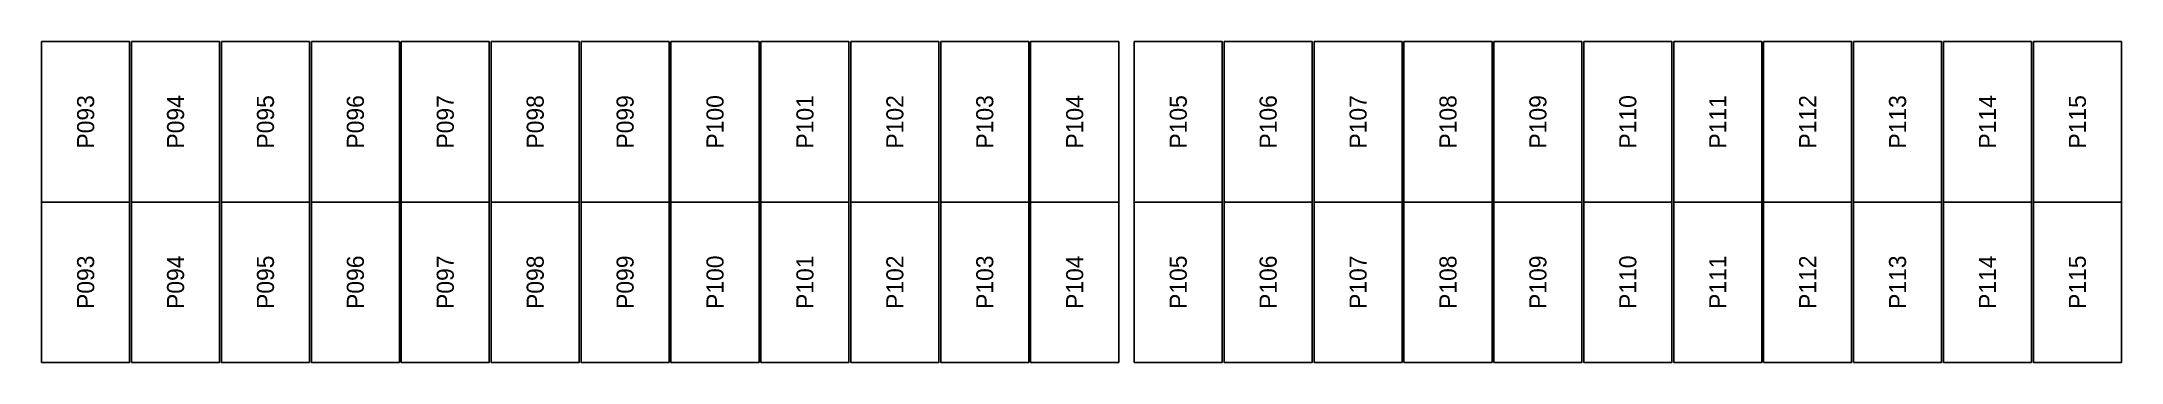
# Model space of a CAD drawing. Extents: x 296295 to 296770, y 651564 to 652121.
# Drawn here: x 296730.35 to 296757.14, y 651734.76 to 651738.89 of the extents above; entities that cross this region are included whole.
import ezdxf
from ezdxf.enums import TextEntityAlignment as Align

# ---------------------------------------------------------------- set-up
doc = ezdxf.new("R2010")
doc.units = 0

msp = doc.modelspace()

# ---------------------------------------------------------------- texts
at = {"layer": 'PANEL_POSITION'}
for s, p in [('P093', (296730.92, 651737.857)), ('P094', (296732.078, 651737.857)), ('P095', (296733.236, 651737.857)), ('P096', (296734.394, 651737.857)), ('P097', (296735.552, 651737.857)), ('P098', (296736.71, 651737.857)), ('P099', (296737.868, 651737.857)), ('P100', (296739.026, 651737.857)), ('P101', (296740.184, 651737.857)), ('P102', (296741.342, 651737.857)), ('P103', (296742.5, 651737.857)), ('P104', (296743.658, 651737.857)), ('P105', (296744.992, 651737.857)), ('P106', (296746.15, 651737.857)), ('P107', (296747.308, 651737.857)), ('P108', (296748.466, 651737.857)), ('P109', (296749.624, 651737.857)), ('P110', (296750.782, 651737.857)), ('P111', (296751.94, 651737.857)), ('P112', (296753.098, 651737.857)), ('P113', (296754.256, 651737.857)), ('P114', (296755.414, 651737.857)), ('P115', (296756.572, 651737.857)), ('P093', (296730.92, 651735.794)), ('P094', (296732.078, 651735.794)), ('P095', (296733.236, 651735.794)), ('P096', (296734.394, 651735.794)), ('P097', (296735.552, 651735.794)), ('P098', (296736.71, 651735.794)), ('P099', (296737.868, 651735.794)), ('P100', (296739.026, 651735.794)), ('P101', (296740.184, 651735.794)), ('P102', (296741.342, 651735.794)), ('P103', (296742.5, 651735.794)), ('P104', (296743.658, 651735.794)), ('P105', (296744.992, 651735.794)), ('P106', (296746.15, 651735.794)), ('P107', (296747.308, 651735.794)), ('P108', (296748.466, 651735.794)), ('P109', (296749.624, 651735.794)), ('P110', (296750.782, 651735.794)), ('P111', (296751.94, 651735.794)), ('P112', (296753.098, 651735.794)), ('P113', (296754.256, 651735.794)), ('P114', (296755.414, 651735.794)), ('P115', (296756.572, 651735.794))]:
    msp.add_text(s, height=0.22, rotation=90, dxfattribs=at).set_placement(p, align=Align.MIDDLE_CENTER)

# ---------------------------------------------------------------- linework, layer by layer
at = {"layer": 'PANELS_MASTER'}
for points in [[(296730.353, 651738.889), (296731.487, 651738.889), (296731.487, 651736.826), (296730.353, 651736.826)], [(296731.511, 651738.889), (296732.645, 651738.889), (296732.645, 651736.826), (296731.511, 651736.826)], [(296732.669, 651738.889), (296733.803, 651738.889), (296733.803, 651736.826), (296732.669, 651736.826)], [(296733.827, 651738.889), (296734.961, 651738.889), (296734.961, 651736.826), (296733.827, 651736.826)], [(296734.985, 651738.889), (296736.119, 651738.889), (296736.119, 651736.826), (296734.985, 651736.826)], [(296736.143, 651738.889), (296737.277, 651738.889), (296737.277, 651736.826), (296736.143, 651736.826)], [(296737.301, 651738.889), (296738.435, 651738.889), (296738.435, 651736.826), (296737.301, 651736.826)], [(296738.459, 651738.889), (296739.593, 651738.889), (296739.593, 651736.826), (296738.459, 651736.826)], [(296739.617, 651738.889), (296740.751, 651738.889), (296740.751, 651736.826), (296739.617, 651736.826)], [(296740.775, 651738.889), (296741.909, 651738.889), (296741.909, 651736.826), (296740.775, 651736.826)], [(296741.933, 651738.889), (296743.067, 651738.889), (296743.067, 651736.826), (296741.933, 651736.826)], [(296743.091, 651738.889), (296744.225, 651738.889), (296744.225, 651736.826), (296743.091, 651736.826)], [(296744.425, 651738.889), (296745.559, 651738.889), (296745.559, 651736.826), (296744.425, 651736.826)], [(296745.583, 651738.889), (296746.717, 651738.889), (296746.717, 651736.826), (296745.583, 651736.826)], [(296746.741, 651738.889), (296747.875, 651738.889), (296747.875, 651736.826), (296746.741, 651736.826)], [(296747.899, 651738.889), (296749.033, 651738.889), (296749.033, 651736.826), (296747.899, 651736.826)], [(296749.057, 651738.889), (296750.191, 651738.889), (296750.191, 651736.826), (296749.057, 651736.826)], [(296750.215, 651738.889), (296751.349, 651738.889), (296751.349, 651736.826), (296750.215, 651736.826)], [(296751.373, 651738.889), (296752.507, 651738.889), (296752.507, 651736.826), (296751.373, 651736.826)], [(296752.531, 651738.889), (296753.665, 651738.889), (296753.665, 651736.826), (296752.531, 651736.826)], [(296753.689, 651738.889), (296754.823, 651738.889), (296754.823, 651736.826), (296753.689, 651736.826)], [(296754.847, 651738.889), (296755.981, 651738.889), (296755.981, 651736.826), (296754.847, 651736.826)], [(296756.005, 651738.889), (296757.139, 651738.889), (296757.139, 651736.826), (296756.005, 651736.826)], [(296730.353, 651736.826), (296731.487, 651736.826), (296731.487, 651734.763), (296730.353, 651734.763)], [(296731.511, 651736.826), (296732.645, 651736.826), (296732.645, 651734.763), (296731.511, 651734.763)], [(296732.669, 651736.826), (296733.803, 651736.826), (296733.803, 651734.763), (296732.669, 651734.763)], [(296733.827, 651736.826), (296734.961, 651736.826), (296734.961, 651734.763), (296733.827, 651734.763)], [(296734.985, 651736.826), (296736.119, 651736.826), (296736.119, 651734.763), (296734.985, 651734.763)], [(296736.143, 651736.826), (296737.277, 651736.826), (296737.277, 651734.763), (296736.143, 651734.763)], [(296737.301, 651736.826), (296738.435, 651736.826), (296738.435, 651734.763), (296737.301, 651734.763)], [(296738.459, 651736.826), (296739.593, 651736.826), (296739.593, 651734.763), (296738.459, 651734.763)], [(296739.617, 651736.826), (296740.751, 651736.826), (296740.751, 651734.763), (296739.617, 651734.763)], [(296740.775, 651736.826), (296741.909, 651736.826), (296741.909, 651734.763), (296740.775, 651734.763)], [(296741.933, 651736.826), (296743.067, 651736.826), (296743.067, 651734.763), (296741.933, 651734.763)], [(296743.091, 651736.826), (296744.225, 651736.826), (296744.225, 651734.763), (296743.091, 651734.763)], [(296744.425, 651736.826), (296745.559, 651736.826), (296745.559, 651734.763), (296744.425, 651734.763)], [(296745.583, 651736.826), (296746.717, 651736.826), (296746.717, 651734.763), (296745.583, 651734.763)], [(296746.741, 651736.826), (296747.875, 651736.826), (296747.875, 651734.763), (296746.741, 651734.763)], [(296747.899, 651736.826), (296749.033, 651736.826), (296749.033, 651734.763), (296747.899, 651734.763)], [(296749.057, 651736.826), (296750.191, 651736.826), (296750.191, 651734.763), (296749.057, 651734.763)], [(296750.215, 651736.826), (296751.349, 651736.826), (296751.349, 651734.763), (296750.215, 651734.763)], [(296751.373, 651736.826), (296752.507, 651736.826), (296752.507, 651734.763), (296751.373, 651734.763)], [(296752.531, 651736.826), (296753.665, 651736.826), (296753.665, 651734.763), (296752.531, 651734.763)], [(296753.689, 651736.826), (296754.823, 651736.826), (296754.823, 651734.763), (296753.689, 651734.763)], [(296754.847, 651736.826), (296755.981, 651736.826), (296755.981, 651734.763), (296754.847, 651734.763)], [(296756.005, 651736.826), (296757.139, 651736.826), (296757.139, 651734.763), (296756.005, 651734.763)]]:
    msp.add_lwpolyline(points, close=True, dxfattribs=at)

msp.set_redraw_order([(e.dxf.handle, doc.entitydb.next_handle()) for e in msp.query("TEXT MTEXT ATTDEF DIMENSION ARC_DIMENSION")])  # texts and dimensions are drawn at this point

doc.saveas('drawing.dxf')
